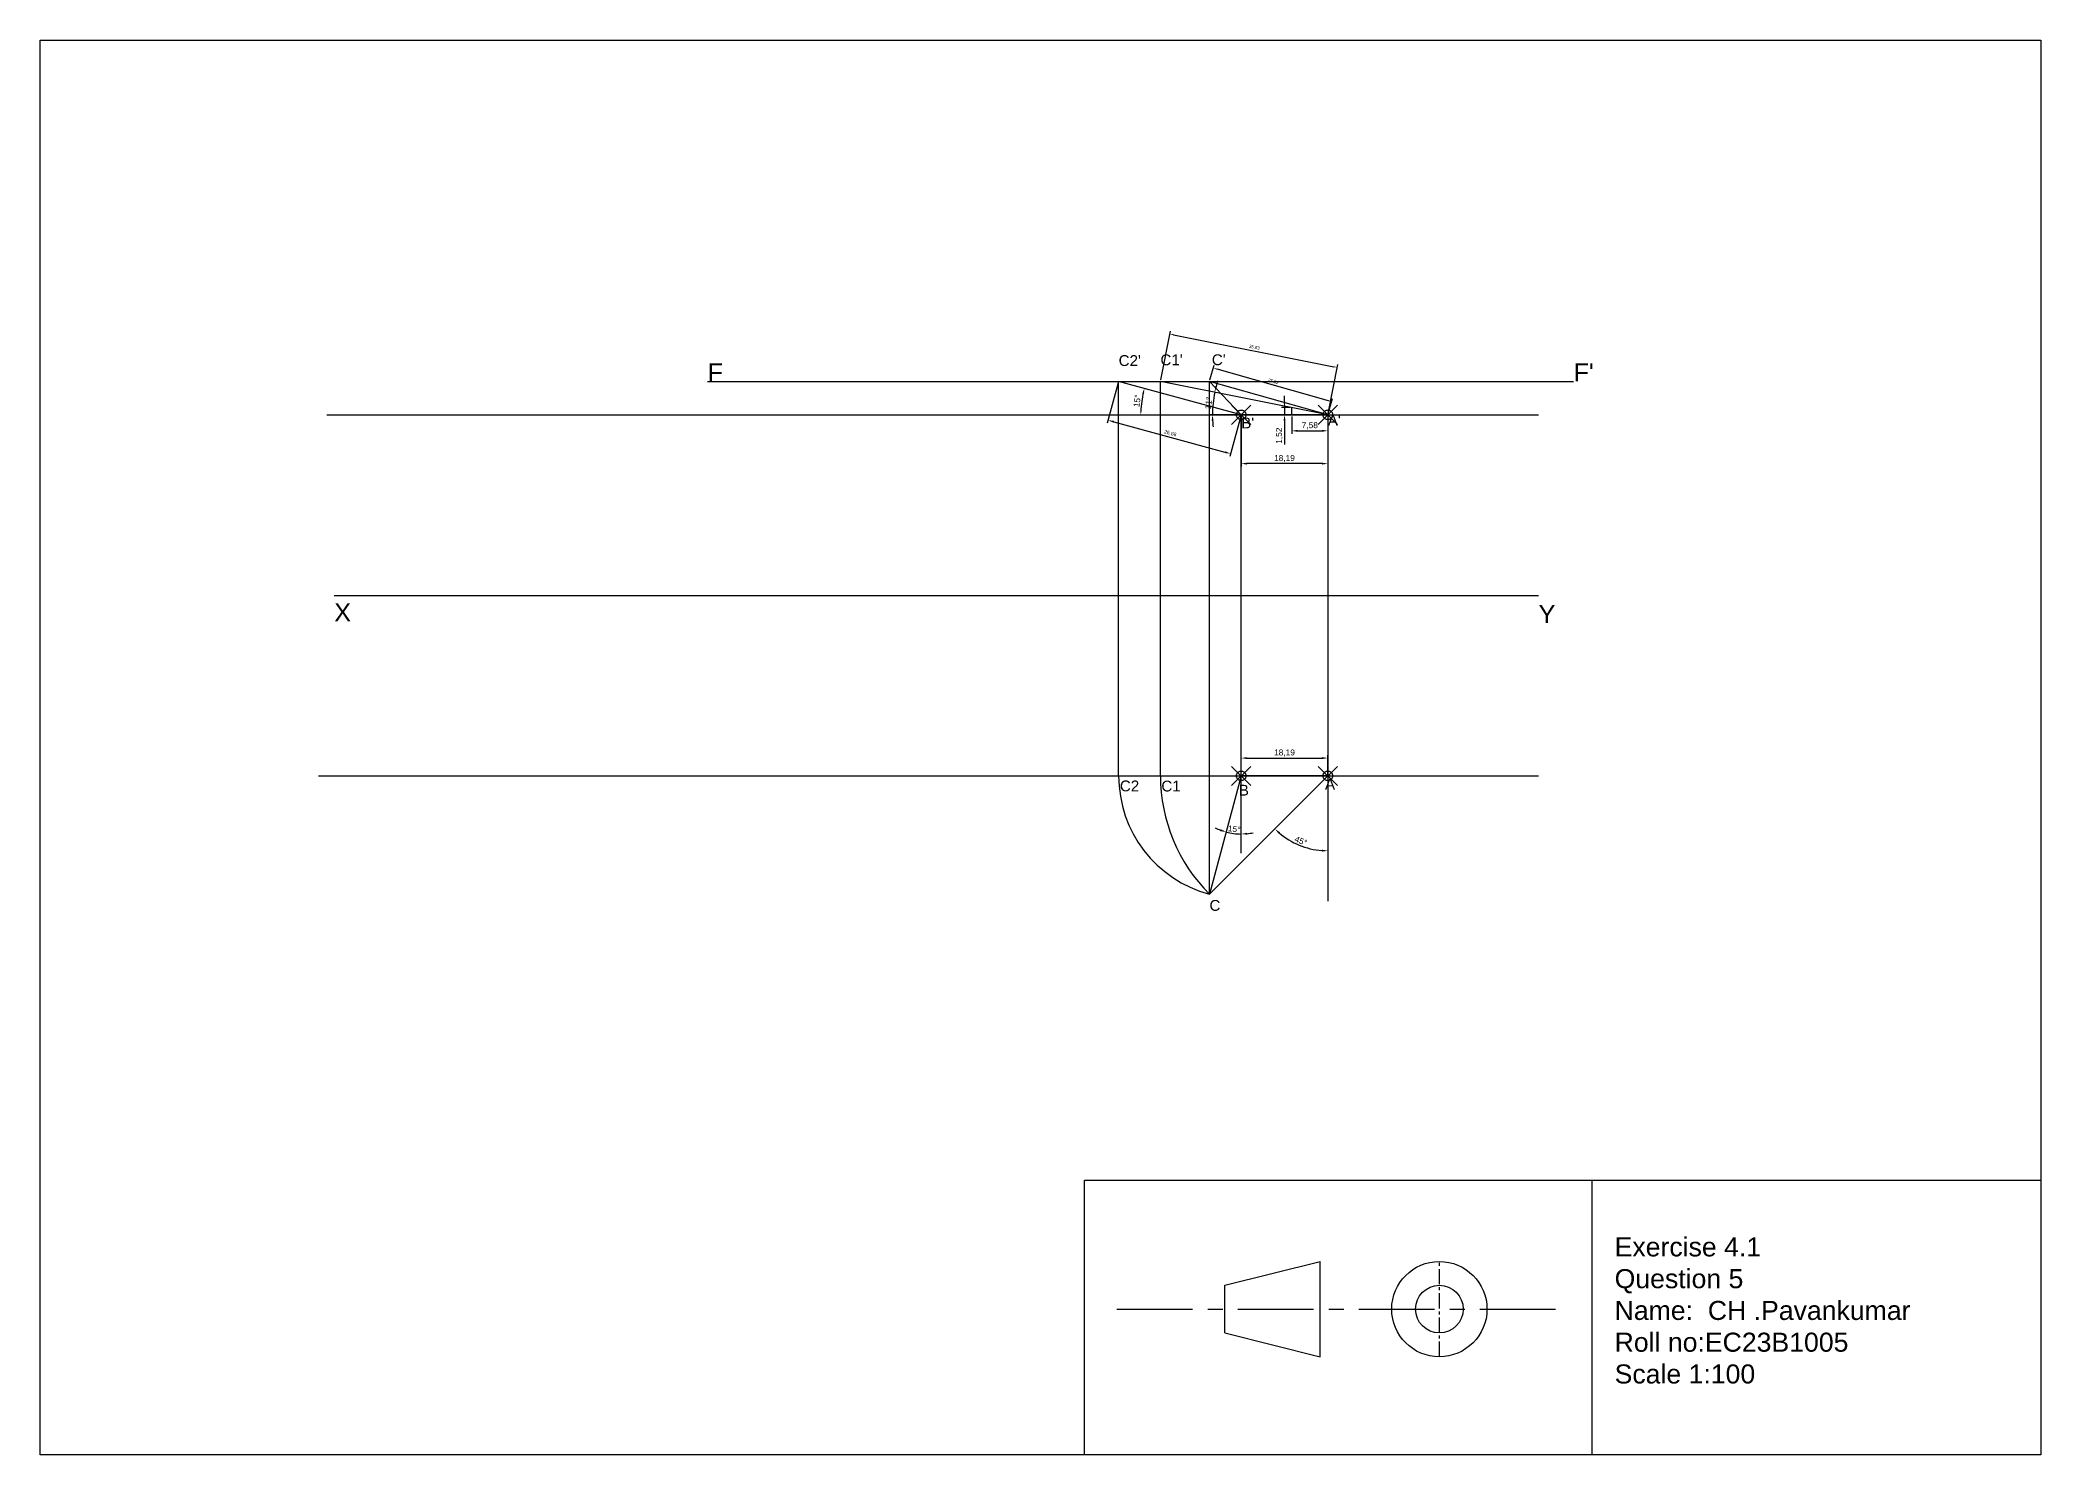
# Model space of a CAD drawing. Header units: millimetres. Extents: x 2477 to 7517, y 1798 to 2095.
# Drawn here: x 4157.4 to 4577.4, y 1798.3 to 2095.3 of the extents above; entities that cross this region are included whole.
import ezdxf

# ---------------------------------------------------------------- set-up
doc = ezdxf.new("R2010")
doc.units = ezdxf.units.MM
doc.header["$PDMODE"] = 35
doc.header["$PDSIZE"] = 2
doc.linetypes.add('CENTER', pattern=[50.8, 31.75, -6.35, 6.35, -6.35])
doc.styles.get("Standard").update_dxf_attribs({"font": 'arial.ttf'})
doc.dimstyles.new('ISO-25', dxfattribs={"dimscale": 0.5, "dimtxt": 2.5, "dimasz": 2.5, "dimexe": 1.25, "dimexo": 0.625, "dimtad": 1, "dimtxsty": 'Standard', "dimcen": 2.5, "dimadec": 0, "dimazin": 0, "dimtfac": 1, "dimtmove": 0, "dimatfit": 3, "dimfxl": 1, "dimarcsym": 0})

msp = doc.modelspace()

# ---------------------------------------------------------------- texts
at = {"color": 7, "true_color": 0xffffff, "attachment_point": 1}
for s, insert, char_height in [("C2'", (4383.848, 2029.202), 2.2734), ("C1'", (4392.62, 2029.353), 2.2734), ("C'", (4403.408, 2029.373), 2.2734), ('F', (4297.563, 2027.487), 3.789), ("F'", (4479.317, 2027.487), 3.789), ("B'", (4409.568, 2016.107), 2.2734), ("A'", (4427.755, 2016.671), 2.2734), ('X', (4219.193, 1977.103), 3.789), ('Y', (4471.99, 1976.746), 3.789), ('C2', (4384.106, 1939.917), 2.2734), ('C1', (4392.812, 1939.888), 2.2734), ('B', (4409.065, 1939.015), 2.273), ('A', (4427.154, 1940.29), 2.273), ('C', (4402.911, 1914.835), 2.273)]:
    msp.add_mtext_dynamic_manual_height_columns(s, width=6.7112, gutter_width=60.045, heights=[0], dxfattribs=dict(at, insert=insert, char_height=char_height))
at = {"color": 6, "insert": (4487.951, 1844.028), "char_height": 4, "attachment_point": 1}
msp.add_mtext_dynamic_manual_height_columns('{\\C256;\\c16777215;Exercise 4.1^JQuestion 5\\PName:  CH .Pavankumar \\PRoll no:EC23B1005\\PScale 1:100}', width=90.33607, gutter_width=12.5, heights=[35.907], dxfattribs=at)

# ---------------------------------------------------------------- blocks, each defined once
blk = doc.blocks.new('*D34')
at = {"color": 0, "lineweight": -2, "transparency": 16777216}
for p, q in [((4383.77, 2023.4), (4381.46, 2014.95)), ((4409.49, 2016.37), (4407.18, 2007.92)), ((4382.83, 2015.22), (4406.14, 2008.85))]:
    blk.add_line(p, q, dxfattribs=at)
at = {"color": 0, "transparency": 16777216}
for points in [[(4382.88, 2015.42), (4382.77, 2015.02), (4381.62, 2015.55)], [(4406.19, 2009.05), (4406.08, 2008.65), (4407.34, 2008.52)]]:
    blk.add_solid(points, dxfattribs=at)
at = {"layer": 'Defpoints', "color": 0, "transparency": 16777216}
for p in [(4383.85, 2023.7), (4409.57, 2016.67), (4407.34, 2008.52)]:
    blk.add_point(p, dxfattribs=at)
at = {"color": 0, "transparency": 16777216, "insert": (4394.68, 2012.77), "char_height": 1.25, "attachment_point": 5, "rotation": 344.7194}
blk.add_mtext('{\\H0.6x;26,66}', dxfattribs=at)
blk = doc.blocks.new('*D35')
at = {"color": 0, "lineweight": -2, "transparency": 16777216}
blk.add_arc((4427.76, 1940.89), 15.73, 229.5539, 265.4461, dxfattribs=at)
at = {"color": 0, "transparency": 16777216}
for points in [[(4417.41, 1928.77), (4417.69, 1929.07), (4416.63, 1929.77)], [(4426.51, 1925.42), (4426.5, 1925), (4427.76, 1925.16)]]:
    blk.add_solid(points, dxfattribs=at)
at = {"layer": 'Defpoints', "color": 0, "transparency": 16777216}
for p in [(4427.76, 1940.89), (4427.76, 1940.89), (4419.89, 1927.27), (4427.76, 1921.19), (4402.91, 1916.05)]:
    blk.add_point(p, dxfattribs=at)
at = {"color": 0, "transparency": 16777216, "insert": (4422.1, 1927.23), "char_height": 1.25, "attachment_point": 5, "rotation": 337.5}
blk.add_mtext('45°', dxfattribs=at)
blk = doc.blocks.new('*D36')
at = {"color": 0, "lineweight": -2, "transparency": 16777216}
for p, q in [((4409.57, 1941.2), (4409.57, 1945.25)), ((4410.82, 1944.63), (4426.51, 1944.63)), ((4427.76, 1941.2), (4427.76, 1945.25))]:
    blk.add_line(p, q, dxfattribs=at)
at = {"color": 0, "transparency": 16777216}
for points in [[(4410.82, 1944.83), (4410.82, 1944.42), (4409.57, 1944.63)], [(4426.51, 1944.83), (4426.51, 1944.42), (4427.76, 1944.63)]]:
    blk.add_solid(points, dxfattribs=at)
at = {"layer": 'Defpoints', "color": 0, "transparency": 16777216}
for p in [(4427.76, 1944.63), (4409.57, 1940.89), (4427.76, 1940.89)]:
    blk.add_point(p, dxfattribs=at)
at = {"color": 0, "transparency": 16777216, "insert": (4418.66, 1945.69), "char_height": 1.25, "attachment_point": 5}
blk.add_mtext('18,19', dxfattribs=at)
blk = doc.blocks.new('*D37')
at = {"color": 0, "lineweight": -2, "transparency": 16777216}
for start, end in [(243.2538, 249.1269), (255, 270), (275.8731, 281.7462)]:
    blk.add_arc((4409.57, 1940.89), 12.2, start, end, dxfattribs=at)
at = {"color": 0, "transparency": 16777216}
for points in [[(4405.29, 1929.69), (4405.16, 1929.29), (4406.41, 1929.11)], [(4410.83, 1928.55), (4410.81, 1928.96), (4409.57, 1928.69)]]:
    blk.add_solid(points, dxfattribs=at)
at = {"layer": 'Defpoints', "color": 0, "transparency": 16777216}
for p in [(4409.57, 2016.67), (4409.57, 1940.89), (4407.45, 1928.88), (4409.57, 1924.64), (4402.91, 1916.05)]:
    blk.add_point(p, dxfattribs=at)
at = {"color": 0, "transparency": 16777216, "insert": (4408.1, 1929.74), "char_height": 1.25, "attachment_point": 5, "rotation": 352.5}
blk.add_mtext('15°', dxfattribs=at)
blk = doc.blocks.new('*D38')
at = {"color": 0, "lineweight": -2, "transparency": 16777216}
for p, q in [((4392.68, 2024), (4394.73, 2034.26)), ((4395.35, 2033.5), (4429.01, 2026.77)), ((4427.82, 2016.98), (4429.87, 2027.23))]:
    blk.add_line(p, q, dxfattribs=at)
at = {"color": 0, "transparency": 16777216}
for points in [[(4395.37, 2033.62), (4395.32, 2033.38), (4394.61, 2033.65)], [(4429.03, 2026.89), (4428.98, 2026.64), (4429.74, 2026.62)]]:
    blk.add_solid(points, dxfattribs=at)
at = {"layer": 'Defpoints', "color": 0, "transparency": 16777216}
for p in [(4429.74, 2026.62), (4392.62, 2023.7), (4427.76, 2016.67)]:
    blk.add_point(p, dxfattribs=at)
at = {"color": 0, "transparency": 16777216, "insert": (4412.32, 2030.82), "char_height": 1.25, "attachment_point": 5, "rotation": 348.6901}
blk.add_mtext('{\\H0.52x;35,83}', dxfattribs=at)
blk = doc.blocks.new('*D39')
at = {"color": 0, "lineweight": -2, "transparency": 16777216}
for p, q in [((4418.66, 2019.44), (4418.66, 2020.69)), ((4419.86, 2018.19), (4418.04, 2018.19)), ((4419.86, 2016.67), (4418.04, 2016.67)), ((4418.66, 2018.19), (4418.66, 2016.67)), ((4418.66, 2015.42), (4418.66, 2010.43))]:
    blk.add_line(p, q, dxfattribs=at)
at = {"color": 0, "transparency": 16777216}
for points in [[(4418.45, 2019.44), (4418.87, 2019.44), (4418.66, 2018.19)], [(4418.45, 2015.42), (4418.87, 2015.42), (4418.66, 2016.67)]]:
    blk.add_solid(points, dxfattribs=at)
at = {"layer": 'Defpoints', "color": 0, "transparency": 16777216}
for p in [(4418.66, 2016.67), (4420.18, 2018.19), (4420.18, 2016.67)]:
    blk.add_point(p, dxfattribs=at)
at = {"color": 0, "transparency": 16777216, "insert": (4417.6, 2012.3), "char_height": 1.25, "attachment_point": 5, "rotation": 90}
blk.add_mtext('1,52', dxfattribs=at)
blk = doc.blocks.new('*D40')
at = {"color": 0, "lineweight": -2, "transparency": 16777216}
for p, q in [((4420.18, 2016.36), (4420.18, 2012.7)), ((4427.76, 2016.36), (4427.76, 2012.7)), ((4421.43, 2013.32), (4426.51, 2013.32))]:
    blk.add_line(p, q, dxfattribs=at)
at = {"color": 0, "transparency": 16777216}
for points in [[(4421.43, 2013.53), (4421.43, 2013.11), (4420.18, 2013.32)], [(4426.51, 2013.53), (4426.51, 2013.11), (4427.76, 2013.32)]]:
    blk.add_solid(points, dxfattribs=at)
at = {"layer": 'Defpoints', "color": 0, "transparency": 16777216}
for p in [(4420.18, 2016.67), (4427.76, 2016.67), (4427.76, 2013.32)]:
    blk.add_point(p, dxfattribs=at)
at = {"color": 0, "transparency": 16777216, "insert": (4423.97, 2014.39), "char_height": 1.25, "attachment_point": 5}
blk.add_mtext('7,58', dxfattribs=at)
blk = doc.blocks.new('*D41')
at = {"color": 0, "lineweight": -2, "transparency": 16777216}
blk.add_arc((4409.57, 2016.67), 21.07, 166.7588, 177.9606, dxfattribs=at)
at = {"color": 0, "transparency": 16777216}
for points in [[(4388.94, 2021.53), (4389.18, 2021.47), (4389.24, 2022.22)], [(4388.63, 2017.42), (4388.38, 2017.42), (4388.5, 2016.67)]]:
    blk.add_solid(points, dxfattribs=at)
at = {"layer": 'Defpoints', "color": 0, "transparency": 16777216}
for p in [(4383.85, 2023.7), (4388.83, 2020.4), (4217.65, 2016.67), (4409.57, 2016.67), (4471.99, 2016.67)]:
    blk.add_point(p, dxfattribs=at)
at = {"color": 0, "transparency": 16777216, "insert": (4387.74, 2019.6), "char_height": 1.25, "attachment_point": 5, "rotation": 82.3597}
blk.add_mtext('15°', dxfattribs=at)
blk = doc.blocks.new('*D42')
at = {"color": 0, "lineweight": -2, "transparency": 16777216}
blk.add_line((4409.26, 2016.67), (4402.91, 2016.67), dxfattribs=at)
for start, end in [(168.6901, 180), (162.7753, 165.7327), (182.9574, 185.9147)]:
    blk.add_arc((4427.76, 2016.67), 24.22, start, end, dxfattribs=at)
at = {"color": 0, "transparency": 16777216}
for points in [[(4404.49, 2022.59), (4404.08, 2022.69), (4404.01, 2021.42)], [(4403.36, 2015.42), (4403.78, 2015.43), (4403.54, 2016.67)]]:
    blk.add_solid(points, dxfattribs=at)
at = {"layer": 'Defpoints', "color": 0, "transparency": 16777216}
for p in [(4392.62, 2023.7), (4403.74, 2019.85), (4409.57, 2016.67), (4427.76, 2016.67), (4427.76, 2016.67)]:
    blk.add_point(p, dxfattribs=at)
at = {"color": 0, "transparency": 16777216, "insert": (4402.72, 2019.15), "char_height": 1.25, "attachment_point": 5, "rotation": 84.345}
blk.add_mtext('11°', dxfattribs=at)
blk = doc.blocks.new('*D43')
at = {"color": 0, "lineweight": -2, "transparency": 16777216}
for p, q in [((4403, 2024), (4403.87, 2027.1)), ((4404.43, 2026.3), (4427.83, 2019.68)), ((4427.84, 2016.97), (4428.72, 2020.07))]:
    blk.add_line(p, q, dxfattribs=at)
at = {"color": 0, "transparency": 16777216}
for points in [[(4404.46, 2026.42), (4404.39, 2026.18), (4403.7, 2026.5)], [(4427.86, 2019.8), (4427.79, 2019.56), (4428.55, 2019.47)]]:
    blk.add_solid(points, dxfattribs=at)
at = {"layer": 'Defpoints', "color": 0, "transparency": 16777216}
for p in [(4402.91, 2023.7), (4427.76, 2016.67), (4428.55, 2019.47)]:
    blk.add_point(p, dxfattribs=at)
at = {"color": 0, "transparency": 16777216, "insert": (4416.32, 2023.66), "char_height": 1.25, "attachment_point": 5, "rotation": 344.2068}
blk.add_mtext('{\\H0.52x;25,82}', dxfattribs=at)
blk = doc.blocks.new('*D123')
at = {"color": 0, "lineweight": -2, "transparency": 16777216}
for p, q in [((4409.57, 2016.36), (4409.57, 2005.8)), ((4427.76, 2016.36), (4427.76, 2005.8)), ((4426.51, 2006.43), (4410.82, 2006.43))]:
    blk.add_line(p, q, dxfattribs=at)
at = {"color": 0, "transparency": 16777216}
for points in [[(4410.82, 2006.64), (4410.82, 2006.22), (4409.57, 2006.43)], [(4426.51, 2006.64), (4426.51, 2006.22), (4427.76, 2006.43)]]:
    blk.add_solid(points, dxfattribs=at)
at = {"layer": 'Defpoints', "color": 0, "transparency": 16777216}
for p in [(4409.57, 2016.67), (4427.76, 2016.67), (4409.57, 2006.43)]:
    blk.add_point(p, dxfattribs=at)
at = {"color": 0, "transparency": 16777216, "insert": (4418.66, 2007.49), "char_height": 1.25, "attachment_point": 5}
blk.add_mtext('18,19', dxfattribs=at)

# ---------------------------------------------------------------- dimensions: what is measured, and where the dimension line sits
at = {"color": 7, "true_color": 0xffffff}
for p1, distance, picture, middle in [((4392.62, 2023.698), 10.146, '*D38', (4412.315, 2030.823)), ((4402.911, 2023.698), 2.911, '*D43', (4416.317, 2023.663))]:
    dim = msp.add_aligned_dim(p1=p1, p2=(4427.755, 2016.671), distance=distance, text='{\\H0.52x;<>}', dimstyle='ISO-25', override={"dimasz": 1.5}, dxfattribs=at)
    dim.commit()
    dim.dimension.update_dxf_attribs({"geometry": picture, "text_midpoint": middle})
dim = msp.add_angular_dim_2l(base=(4388.829, 2020.398), line1=((4217.654, 2016.671), (4471.99, 2016.671)), line2=((4409.568, 2016.671), (4383.848, 2023.698)), dimstyle='ISO-25', override={"dimasz": 1.5}, dxfattribs=at)
dim.commit()
dim.dimension.update_dxf_attribs({"geometry": '*D41', "text_midpoint": (4387.741, 2019.599)})
dim = msp.add_aligned_dim(p1=(4383.848, 2023.698), p2=(4409.568, 2016.671), distance=-8.446, text='{\\H0.6x;<>}', dimstyle='ISO-25', dxfattribs=at)
dim.commit()
dim.dimension.update_dxf_attribs({"geometry": '*D34', "text_midpoint": (4394.683, 2012.774)})
for base, line1, line2, picture, middle in [((4403.744, 2019.85), ((4427.755, 2016.671), (4409.568, 2016.671)), ((4427.755, 2016.671), (4392.62, 2023.698)), '*D42', (4402.717, 2019.151)), ((4407.45, 1928.877), ((4409.568, 1924.638), (4409.568, 2016.671)), ((4409.568, 1940.892), (4402.911, 1916.048)), '*D37', (4408.1, 1929.739)), ((4419.89, 1927.268), ((4427.755, 1940.892), (4402.911, 1916.048)), ((4427.755, 1940.892), (4427.755, 1921.187)), '*D35', (4422.098, 1927.234))]:
    dim = msp.add_angular_dim_2l(base=base, line1=line1, line2=line2, dimstyle='ISO-25', dxfattribs=at)
    dim.commit()
    dim.dimension.update_dxf_attribs({"geometry": picture, "text_midpoint": middle})
for p1, p2, distance, picture, middle in [((4420.177, 2018.187), (4420.177, 2016.671), -1.516, '*D39', (4417.598, 2012.301)), ((4420.177, 2016.671), (4427.755, 2016.671), -3.349, '*D40', (4423.966, 2014.386))]:
    dim = msp.add_aligned_dim(p1=p1, p2=p2, distance=distance, dimstyle='ISO-25', dxfattribs=at)
    dim.commit()
    dim.dimension.update_dxf_attribs({"geometry": picture, "text_midpoint": middle})
for base, p1, p2, picture, middle in [((4409.568, 2006.428), (4427.755, 2016.671), (4409.568, 2016.671), '*D123', (4418.662, 2007.492)), ((4427.755, 1944.626), (4409.568, 1940.892), (4427.755, 1940.892), '*D36', (4418.662, 1945.69))]:
    dim = msp.add_linear_dim(base=base, p1=p1, p2=p2, dimstyle='ISO-25', dxfattribs=at)
    dim.commit()
    dim.dimension.update_dxf_attribs({"geometry": picture, "text_midpoint": middle})

# ---------------------------------------------------------------- linework, layer by layer
for p, q in [((4297.563, 2023.698), (4479.317, 2023.698)), ((4383.848, 1940.892), (4383.848, 2023.698)), ((4392.62, 1940.892), (4392.62, 2023.698)), ((4402.911, 1916.048), (4402.911, 2023.698)), ((4217.654, 2016.671), (4471.99, 2016.671)), ((4409.568, 1924.638), (4409.568, 2016.671)), ((4420.177, 2016.671), (4420.177, 2018.187)), ((4427.755, 2016.671), (4420.177, 2016.671)), ((4427.755, 2016.671), (4427.755, 1914.598)), ((4219.193, 1978.782), (4471.99, 1978.782)), ((4215.922, 1940.892), (4471.99, 1940.892)), ((4406.163, 1833.966), (4426.163, 1838.966)), ((4426.163, 1818.966), (4426.163, 1838.966)), ((4406.163, 1823.966), (4406.163, 1833.966)), ((4406.163, 1823.966), (4426.163, 1818.966))]:
    msp.add_line(p, q)
at = {"color": 3}
for p, q in [((4409.568, 2016.671), (4383.848, 2023.698)), ((4427.755, 2016.671), (4392.62, 2023.698))]:
    msp.add_line(p, q, dxfattribs=at)
at = {"lineweight": 30}
for p, q in [((4427.755, 2016.671), (4402.911, 2023.698)), ((4402.911, 2023.698), (4409.568, 2016.671)), ((4427.755, 2016.671), (4409.568, 2016.671)), ((4427.755, 1940.892), (4402.911, 1916.048)), ((4409.568, 1940.892), (4402.911, 1916.048)), ((4427.755, 1940.892), (4409.568, 1940.892))]:
    msp.add_line(p, q, dxfattribs=at)
at = {"color": 7, "true_color": 0xffffff}
msp.add_line((4483.141, 1856.042), (4483.141, 1798.349), dxfattribs=at)
at = {"linetype": 'CENTER', "ltscale": 0.1}
msp.add_line((4451.163, 1818.966), (4451.163, 1838.966), dxfattribs=at)
at = {"linetype": 'CENTER', "ltscale": 0.5}
msp.add_line((4383.49, 1828.966), (4477.685, 1828.966), dxfattribs=at)
msp.add_lwpolyline([(4157.443, 2095.349), (4577.443, 2095.349), (4577.443, 1798.349), (4157.443, 1798.349)], close=True)
at = {"color": 7, "true_color": 0xffffff}
msp.add_lwpolyline([(4577.443, 1798.349), (4376.682, 1798.349), (4376.682, 1856.042), (4577.443, 1856.042)], close=True, dxfattribs=at)
for radius in [10, 5]:
    msp.add_circle((4451.163, 1828.966), radius)
for centre, radius, end in [((4409.568, 1940.892), 25.72, 255), ((4427.755, 1940.892), 35.135, 225)]:
    msp.add_arc(centre, radius, 180, end)
at = {"linetype": 'CENTER'}
for p in [(4409.568, 2016.671), (4427.755, 2016.671), (4409.568, 1940.892), (4427.755, 1940.892)]:
    msp.add_point(p, dxfattribs=at)

msp.set_redraw_order([(e.dxf.handle, doc.entitydb.next_handle()) for e in msp.query("TEXT MTEXT ATTDEF DIMENSION ARC_DIMENSION")])  # texts and dimensions are drawn at this point

doc.saveas('drawing.dxf')
